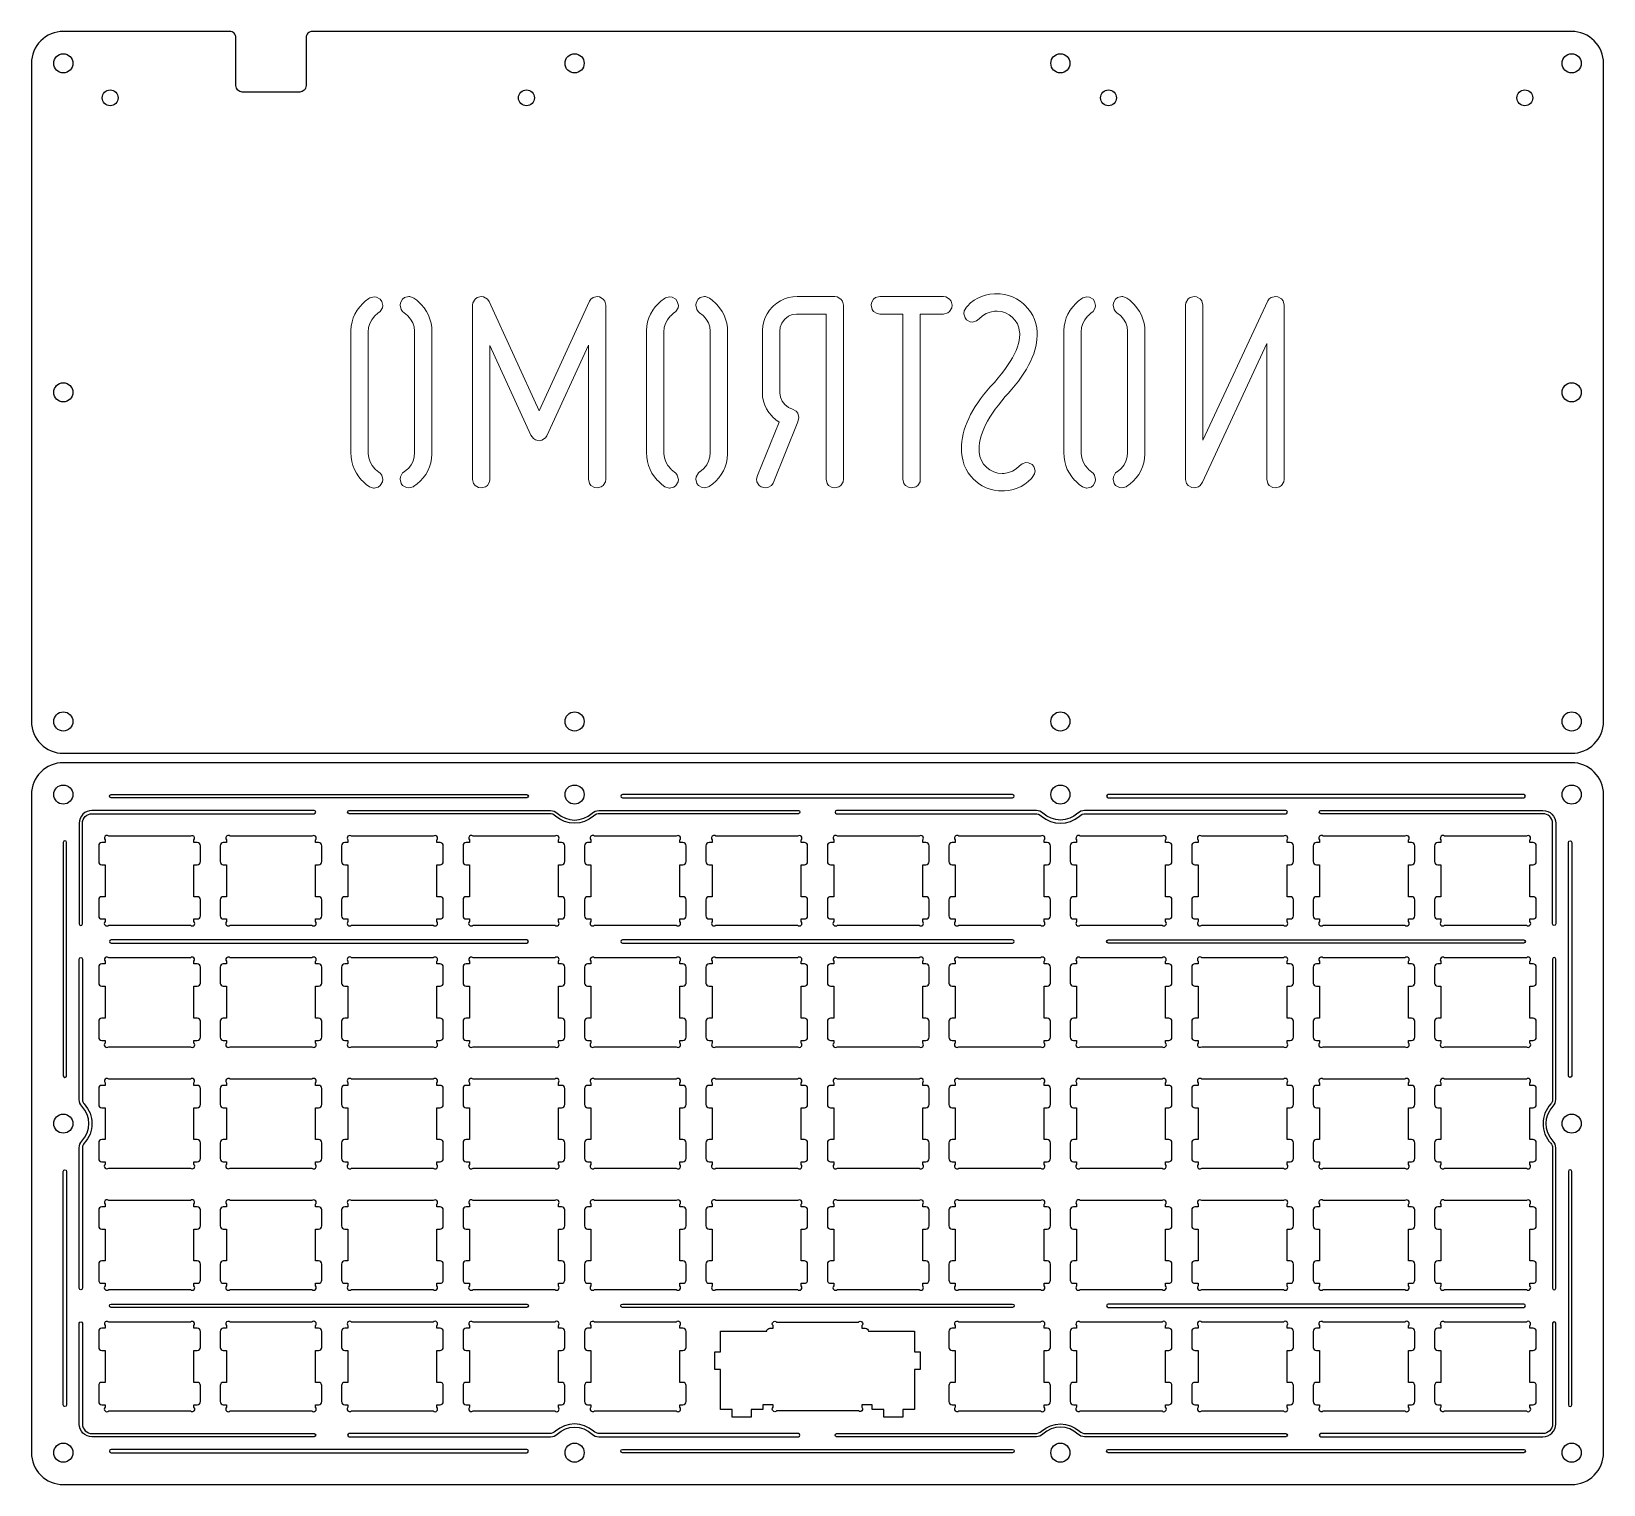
# Model space of a CAD drawing. Header units: inches. Extents: x 21 to 267, y 40 to 268.
import ezdxf

# ---------------------------------------------------------------- set-up
doc = ezdxf.new("R2010")
doc.units = ezdxf.units.IN
doc.header["$MEASUREMENT"] = 0
doc.layers.add('CORTEMETAL', color=1, linetype='Continuous')

msp = doc.modelspace()

# ---------------------------------------------------------------- linework, layer by layer
at = {"layer": 'CORTEMETAL'}
for points in [[(52.81, 259.23), (52.81, 266.73, 0.414214), (51.81, 267.73), (25.73, 267.73, 0.414214), (20.73, 262.73), (20.73, 159.48, 0.414214), (25.73, 154.48), (262.33, 154.48, 0.414214), (267.33, 159.48), (267.33, 262.73, 0.414214), (262.33, 267.73), (64.81, 267.73, 0.414214), (63.81, 266.73), (63.81, 259.23, -0.414214), (62.81, 258.23), (53.81, 258.23, -0.414214)], [(20.73, 148.01), (20.73, 44.76, 0.414214), (25.73, 39.76), (262.33, 39.76, 0.414214), (267.33, 44.76), (267.33, 148.01, 0.414214), (262.33, 153.01), (25.73, 153.01, 0.414214)], [(98.43, 147.51), (33.23, 147.51, -1), (33.23, 148.01), (98.43, 148.01, -1)], [(174.63, 148.01), (113.43, 148.01, 1), (113.43, 147.51), (174.63, 147.51, 1)], [(189.63, 147.51), (254.83, 147.51, 1), (254.83, 148.01), (189.63, 148.01, 1)], [(30.23, 145.51, 0.414214), (28.23, 143.51), (28.23, 127.71, 1), (28.73, 127.71), (28.73, 143.51, -0.414214), (30.23, 145.01), (65.08, 145.01, 1), (65.08, 145.51)], [(101.96, 145.01), (70.58, 145.01, -1), (70.58, 145.51), (102.16, 145.51, -0.191401), (103.19, 145.1, 0.39736), (108.68, 145.1, -0.191401), (109.71, 145.51), (141.03, 145.51, -1), (141.03, 145.01), (109.9, 145.01, 0.182676), (108.91, 144.64, -0.377964), (102.96, 144.64, 0.182676)], [(186.1, 145.01), (217.48, 145.01, 1), (217.48, 145.51), (185.91, 145.51, 0.191401), (184.88, 145.1, -0.39736), (179.39, 145.1, 0.191401), (178.36, 145.51), (147.03, 145.51, 1), (147.03, 145.01), (178.16, 145.01, -0.182676), (179.16, 144.64, 0.377964), (185.11, 144.64, -0.182676)], [(257.83, 145.51, -0.414214), (259.83, 143.51), (259.83, 127.71, -1), (259.33, 127.71), (259.33, 143.51, 0.414214), (257.83, 145.01), (222.98, 145.01, -1), (222.98, 145.51)], [(25.73, 140.51), (25.73, 103.89, 1), (26.23, 103.89), (26.23, 140.51, 1)], [(46.23, 128.08), (46.23, 128.49), (46.73, 128.49, 0.414214), (47.23, 128.99), (47.23, 131.49, 0.414214), (46.73, 131.99), (46.23, 131.99), (46.23, 136.99), (46.73, 136.99, 0.414214), (47.23, 137.49), (47.23, 139.99, 0.414214), (46.73, 140.49), (46.23, 140.49), (46.23, 140.9, 1), (45.67, 141.46), (32.85, 141.46, 1), (32.28, 140.9), (32.28, 140.49), (31.78, 140.49, 0.414214), (31.28, 139.99), (31.28, 137.49, 0.414214), (31.78, 136.99), (32.28, 136.99), (32.28, 131.99), (31.78, 131.99, 0.414214), (31.28, 131.49), (31.28, 128.99, 0.414214), (31.78, 128.49), (32.28, 128.49), (32.28, 128.08, 1), (32.85, 127.51), (45.67, 127.51, 1)], [(65.28, 128.08), (65.28, 128.49), (65.78, 128.49, 0.414214), (66.28, 128.99), (66.28, 131.49, 0.414214), (65.78, 131.99), (65.28, 131.99), (65.28, 136.99), (65.78, 136.99, 0.414214), (66.28, 137.49), (66.28, 139.99, 0.414214), (65.78, 140.49), (65.28, 140.49), (65.28, 140.9, 1), (64.72, 141.46), (51.9, 141.46, 1), (51.33, 140.9), (51.33, 140.49), (50.83, 140.49, 0.414214), (50.33, 139.99), (50.33, 137.49, 0.414214), (50.83, 136.99), (51.33, 136.99), (51.33, 131.99), (50.83, 131.99, 0.414214), (50.33, 131.49), (50.33, 128.99, 0.414214), (50.83, 128.49), (51.33, 128.49), (51.33, 128.08, 1), (51.9, 127.51), (64.72, 127.51, 1)], [(84.33, 128.08), (84.33, 128.49), (84.83, 128.49, 0.414214), (85.33, 128.99), (85.33, 131.49, 0.414214), (84.83, 131.99), (84.33, 131.99), (84.33, 136.99), (84.83, 136.99, 0.414214), (85.33, 137.49), (85.33, 139.99, 0.414214), (84.83, 140.49), (84.33, 140.49), (84.33, 140.9, 1), (83.77, 141.46), (70.95, 141.46, 1), (70.38, 140.9), (70.38, 140.49), (69.88, 140.49, 0.414214), (69.38, 139.99), (69.38, 137.49, 0.414214), (69.88, 136.99), (70.38, 136.99), (70.38, 131.99), (69.88, 131.99, 0.414214), (69.38, 131.49), (69.38, 128.99, 0.414214), (69.88, 128.49), (70.38, 128.49), (70.38, 128.08, 1), (70.95, 127.51), (83.77, 127.51, 1)], [(103.38, 128.08), (103.38, 128.49), (103.88, 128.49, 0.414214), (104.38, 128.99), (104.38, 131.49, 0.414214), (103.88, 131.99), (103.38, 131.99), (103.38, 136.99), (103.88, 136.99, 0.414214), (104.38, 137.49), (104.38, 139.99, 0.414214), (103.88, 140.49), (103.38, 140.49), (103.38, 140.9, 1), (102.82, 141.46), (90, 141.46, 1), (89.43, 140.9), (89.43, 140.49), (88.93, 140.49, 0.414214), (88.43, 139.99), (88.43, 137.49, 0.414214), (88.93, 136.99), (89.43, 136.99), (89.43, 131.99), (88.93, 131.99, 0.414214), (88.43, 131.49), (88.43, 128.99, 0.414214), (88.93, 128.49), (89.43, 128.49), (89.43, 128.08, 1), (90, 127.51), (102.82, 127.51, 1)], [(122.43, 128.08), (122.43, 128.49), (122.93, 128.49, 0.414214), (123.43, 128.99), (123.43, 131.49, 0.414214), (122.93, 131.99), (122.43, 131.99), (122.43, 136.99), (122.93, 136.99, 0.414214), (123.43, 137.49), (123.43, 139.99, 0.414214), (122.93, 140.49), (122.43, 140.49), (122.43, 140.9, 1), (121.87, 141.46), (109.05, 141.46, 1), (108.48, 140.9), (108.48, 140.49), (107.98, 140.49, 0.414214), (107.48, 139.99), (107.48, 137.49, 0.414214), (107.98, 136.99), (108.48, 136.99), (108.48, 131.99), (107.98, 131.99, 0.414214), (107.48, 131.49), (107.48, 128.99, 0.414214), (107.98, 128.49), (108.48, 128.49), (108.48, 128.08, 1), (109.05, 127.51), (121.87, 127.51, 1)], [(141.48, 128.08), (141.48, 128.49), (141.98, 128.49, 0.414214), (142.48, 128.99), (142.48, 131.49, 0.414214), (141.98, 131.99), (141.48, 131.99), (141.48, 136.99), (141.98, 136.99, 0.414214), (142.48, 137.49), (142.48, 139.99, 0.414214), (141.98, 140.49), (141.48, 140.49), (141.48, 140.9, 1), (140.92, 141.46), (128.1, 141.46, 1), (127.53, 140.9), (127.53, 140.49), (127.03, 140.49, 0.414214), (126.53, 139.99), (126.53, 137.49, 0.414214), (127.03, 136.99), (127.53, 136.99), (127.53, 131.99), (127.03, 131.99, 0.414214), (126.53, 131.49), (126.53, 128.99, 0.414214), (127.03, 128.49), (127.53, 128.49), (127.53, 128.08, 1), (128.1, 127.51), (140.92, 127.51, 1)], [(160.53, 128.08), (160.53, 128.49), (161.03, 128.49, 0.414214), (161.53, 128.99), (161.53, 131.49, 0.414214), (161.03, 131.99), (160.53, 131.99), (160.53, 136.99), (161.03, 136.99, 0.414214), (161.53, 137.49), (161.53, 139.99, 0.414214), (161.03, 140.49), (160.53, 140.49), (160.53, 140.9, 1), (159.97, 141.46), (147.15, 141.46, 1), (146.58, 140.9), (146.58, 140.49), (146.08, 140.49, 0.414214), (145.58, 139.99), (145.58, 137.49, 0.414214), (146.08, 136.99), (146.58, 136.99), (146.58, 131.99), (146.08, 131.99, 0.414214), (145.58, 131.49), (145.58, 128.99, 0.414214), (146.08, 128.49), (146.58, 128.49), (146.58, 128.08, 1), (147.15, 127.51), (159.97, 127.51, 1)], [(179.58, 128.08), (179.58, 128.49), (180.08, 128.49, 0.414214), (180.58, 128.99), (180.58, 131.49, 0.414214), (180.08, 131.99), (179.58, 131.99), (179.58, 136.99), (180.08, 136.99, 0.414214), (180.58, 137.49), (180.58, 139.99, 0.414214), (180.08, 140.49), (179.58, 140.49), (179.58, 140.9, 1), (179.02, 141.46), (166.2, 141.46, 1), (165.63, 140.9), (165.63, 140.49), (165.13, 140.49, 0.414214), (164.63, 139.99), (164.63, 137.49, 0.414214), (165.13, 136.99), (165.63, 136.99), (165.63, 131.99), (165.13, 131.99, 0.414214), (164.63, 131.49), (164.63, 128.99, 0.414214), (165.13, 128.49), (165.63, 128.49), (165.63, 128.08, 1), (166.2, 127.51), (179.02, 127.51, 1)], [(198.63, 128.08), (198.63, 128.49), (199.13, 128.49, 0.414214), (199.63, 128.99), (199.63, 131.49, 0.414214), (199.13, 131.99), (198.63, 131.99), (198.63, 136.99), (199.13, 136.99, 0.414214), (199.63, 137.49), (199.63, 139.99, 0.414214), (199.13, 140.49), (198.63, 140.49), (198.63, 140.9, 1), (198.07, 141.46), (185.25, 141.46, 1), (184.68, 140.9), (184.68, 140.49), (184.18, 140.49, 0.414214), (183.68, 139.99), (183.68, 137.49, 0.414214), (184.18, 136.99), (184.68, 136.99), (184.68, 131.99), (184.18, 131.99, 0.414214), (183.68, 131.49), (183.68, 128.99, 0.414214), (184.18, 128.49), (184.68, 128.49), (184.68, 128.08, 1), (185.25, 127.51), (198.07, 127.51, 1)], [(217.68, 128.08), (217.68, 128.49), (218.18, 128.49, 0.414214), (218.68, 128.99), (218.68, 131.49, 0.414214), (218.18, 131.99), (217.68, 131.99), (217.68, 136.99), (218.18, 136.99, 0.414214), (218.68, 137.49), (218.68, 139.99, 0.414214), (218.18, 140.49), (217.68, 140.49), (217.68, 140.9, 1), (217.12, 141.46), (204.3, 141.46, 1), (203.73, 140.9), (203.73, 140.49), (203.23, 140.49, 0.414214), (202.73, 139.99), (202.73, 137.49, 0.414214), (203.23, 136.99), (203.73, 136.99), (203.73, 131.99), (203.23, 131.99, 0.414214), (202.73, 131.49), (202.73, 128.99, 0.414214), (203.23, 128.49), (203.73, 128.49), (203.73, 128.08, 1), (204.3, 127.51), (217.12, 127.51, 1)], [(236.73, 128.08), (236.73, 128.49), (237.23, 128.49, 0.414214), (237.73, 128.99), (237.73, 131.49, 0.414214), (237.23, 131.99), (236.73, 131.99), (236.73, 136.99), (237.23, 136.99, 0.414214), (237.73, 137.49), (237.73, 139.99, 0.414214), (237.23, 140.49), (236.73, 140.49), (236.73, 140.9, 1), (236.17, 141.46), (223.35, 141.46, 1), (222.78, 140.9), (222.78, 140.49), (222.28, 140.49, 0.414214), (221.78, 139.99), (221.78, 137.49, 0.414214), (222.28, 136.99), (222.78, 136.99), (222.78, 131.99), (222.28, 131.99, 0.414214), (221.78, 131.49), (221.78, 128.99, 0.414214), (222.28, 128.49), (222.78, 128.49), (222.78, 128.08, 1), (223.35, 127.51), (236.17, 127.51, 1)], [(255.78, 128.08), (255.78, 128.49), (256.28, 128.49, 0.414214), (256.78, 128.99), (256.78, 131.49, 0.414214), (256.28, 131.99), (255.78, 131.99), (255.78, 136.99), (256.28, 136.99, 0.414214), (256.78, 137.49), (256.78, 139.99, 0.414214), (256.28, 140.49), (255.78, 140.49), (255.78, 140.9, 1), (255.22, 141.46), (242.4, 141.46, 1), (241.83, 140.9), (241.83, 140.49), (241.33, 140.49, 0.414214), (240.83, 139.99), (240.83, 137.49, 0.414214), (241.33, 136.99), (241.83, 136.99), (241.83, 131.99), (241.33, 131.99, 0.414214), (240.83, 131.49), (240.83, 128.99, 0.414214), (241.33, 128.49), (241.83, 128.49), (241.83, 128.08, 1), (242.4, 127.51), (255.22, 127.51, 1)], [(262.33, 140.51), (262.33, 103.89, -1), (261.83, 103.89), (261.83, 140.51, -1)], [(98.43, 125.21), (33.23, 125.21, 1), (33.23, 124.71), (98.43, 124.71, 1)], [(174.63, 125.21), (113.43, 125.21, 1), (113.43, 124.71), (174.63, 124.71, 1)], [(254.83, 124.71), (189.63, 124.71, -1), (189.63, 125.21), (254.83, 125.21, -1)], [(28.23, 122.21, -1), (28.73, 122.21), (28.73, 100.16, 0.191401), (29, 99.47, -0.39736), (29, 93.3, 0.191401), (28.73, 92.61), (28.73, 70.56, -1), (28.23, 70.56), (28.23, 92.61, -0.191401), (28.64, 93.64, 0.39736), (28.64, 99.13, -0.191401), (28.23, 100.16)], [(46.23, 109.03), (46.23, 109.44), (46.73, 109.44, 0.414214), (47.23, 109.94), (47.23, 112.44, 0.414214), (46.73, 112.94), (46.23, 112.94), (46.23, 117.94), (46.73, 117.94, 0.414214), (47.23, 118.44), (47.23, 120.94, 0.414214), (46.73, 121.44), (46.23, 121.44), (46.23, 121.85, 1), (45.67, 122.41), (32.85, 122.41, 1), (32.28, 121.85), (32.28, 121.44), (31.78, 121.44, 0.414214), (31.28, 120.94), (31.28, 118.44, 0.414214), (31.78, 117.94), (32.28, 117.94), (32.28, 112.94), (31.78, 112.94, 0.414214), (31.28, 112.44), (31.28, 109.94, 0.414214), (31.78, 109.44), (32.28, 109.44), (32.28, 109.03, 1), (32.85, 108.46), (45.67, 108.46, 1)], [(65.28, 109.03), (65.28, 109.44), (65.78, 109.44, 0.414214), (66.28, 109.94), (66.28, 112.44, 0.414214), (65.78, 112.94), (65.28, 112.94), (65.28, 117.94), (65.78, 117.94, 0.414214), (66.28, 118.44), (66.28, 120.94, 0.414214), (65.78, 121.44), (65.28, 121.44), (65.28, 121.85, 1), (64.72, 122.41), (51.9, 122.41, 1), (51.33, 121.85), (51.33, 121.44), (50.83, 121.44, 0.414214), (50.33, 120.94), (50.33, 118.44, 0.414214), (50.83, 117.94), (51.33, 117.94), (51.33, 112.94), (50.83, 112.94, 0.414214), (50.33, 112.44), (50.33, 109.94, 0.414214), (50.83, 109.44), (51.33, 109.44), (51.33, 109.03, 1), (51.9, 108.46), (64.72, 108.46, 1)], [(84.33, 109.03), (84.33, 109.44), (84.83, 109.44, 0.414214), (85.33, 109.94), (85.33, 112.44, 0.414214), (84.83, 112.94), (84.33, 112.94), (84.33, 117.94), (84.83, 117.94, 0.414214), (85.33, 118.44), (85.33, 120.94, 0.414214), (84.83, 121.44), (84.33, 121.44), (84.33, 121.85, 1), (83.77, 122.41), (70.95, 122.41, 1), (70.38, 121.85), (70.38, 121.44), (69.88, 121.44, 0.414214), (69.38, 120.94), (69.38, 118.44, 0.414214), (69.88, 117.94), (70.38, 117.94), (70.38, 112.94), (69.88, 112.94, 0.414214), (69.38, 112.44), (69.38, 109.94, 0.414214), (69.88, 109.44), (70.38, 109.44), (70.38, 109.03, 1), (70.95, 108.46), (83.77, 108.46, 1)], [(103.38, 109.03), (103.38, 109.44), (103.88, 109.44, 0.414214), (104.38, 109.94), (104.38, 112.44, 0.414214), (103.88, 112.94), (103.38, 112.94), (103.38, 117.94), (103.88, 117.94, 0.414214), (104.38, 118.44), (104.38, 120.94, 0.414214), (103.88, 121.44), (103.38, 121.44), (103.38, 121.85, 1), (102.82, 122.41), (90, 122.41, 1), (89.43, 121.85), (89.43, 121.44), (88.93, 121.44, 0.414214), (88.43, 120.94), (88.43, 118.44, 0.414214), (88.93, 117.94), (89.43, 117.94), (89.43, 112.94), (88.93, 112.94, 0.414214), (88.43, 112.44), (88.43, 109.94, 0.414214), (88.93, 109.44), (89.43, 109.44), (89.43, 109.03, 1), (90, 108.46), (102.82, 108.46, 1)], [(122.43, 109.03), (122.43, 109.44), (122.93, 109.44, 0.414214), (123.43, 109.94), (123.43, 112.44, 0.414214), (122.93, 112.94), (122.43, 112.94), (122.43, 117.94), (122.93, 117.94, 0.414214), (123.43, 118.44), (123.43, 120.94, 0.414214), (122.93, 121.44), (122.43, 121.44), (122.43, 121.85, 1), (121.87, 122.41), (109.05, 122.41, 1), (108.48, 121.85), (108.48, 121.44), (107.98, 121.44, 0.414214), (107.48, 120.94), (107.48, 118.44, 0.414214), (107.98, 117.94), (108.48, 117.94), (108.48, 112.94), (107.98, 112.94, 0.414214), (107.48, 112.44), (107.48, 109.94, 0.414214), (107.98, 109.44), (108.48, 109.44), (108.48, 109.03, 1), (109.05, 108.46), (121.87, 108.46, 1)], [(141.48, 109.03), (141.48, 109.44), (141.98, 109.44, 0.414214), (142.48, 109.94), (142.48, 112.44, 0.414214), (141.98, 112.94), (141.48, 112.94), (141.48, 117.94), (141.98, 117.94, 0.414214), (142.48, 118.44), (142.48, 120.94, 0.414214), (141.98, 121.44), (141.48, 121.44), (141.48, 121.85, 1), (140.92, 122.41), (128.1, 122.41, 1), (127.53, 121.85), (127.53, 121.44), (127.03, 121.44, 0.414214), (126.53, 120.94), (126.53, 118.44, 0.414214), (127.03, 117.94), (127.53, 117.94), (127.53, 112.94), (127.03, 112.94, 0.414214), (126.53, 112.44), (126.53, 109.94, 0.414214), (127.03, 109.44), (127.53, 109.44), (127.53, 109.03, 1), (128.1, 108.46), (140.92, 108.46, 1)], [(160.53, 109.03), (160.53, 109.44), (161.03, 109.44, 0.414214), (161.53, 109.94), (161.53, 112.44, 0.414214), (161.03, 112.94), (160.53, 112.94), (160.53, 117.94), (161.03, 117.94, 0.414214), (161.53, 118.44), (161.53, 120.94, 0.414214), (161.03, 121.44), (160.53, 121.44), (160.53, 121.85, 1), (159.97, 122.41), (147.15, 122.41, 1), (146.58, 121.85), (146.58, 121.44), (146.08, 121.44, 0.414214), (145.58, 120.94), (145.58, 118.44, 0.414214), (146.08, 117.94), (146.58, 117.94), (146.58, 112.94), (146.08, 112.94, 0.414214), (145.58, 112.44), (145.58, 109.94, 0.414214), (146.08, 109.44), (146.58, 109.44), (146.58, 109.03, 1), (147.15, 108.46), (159.97, 108.46, 1)], [(179.58, 109.03), (179.58, 109.44), (180.08, 109.44, 0.414214), (180.58, 109.94), (180.58, 112.44, 0.414214), (180.08, 112.94), (179.58, 112.94), (179.58, 117.94), (180.08, 117.94, 0.414214), (180.58, 118.44), (180.58, 120.94, 0.414214), (180.08, 121.44), (179.58, 121.44), (179.58, 121.85, 1), (179.02, 122.41), (166.2, 122.41, 1), (165.63, 121.85), (165.63, 121.44), (165.13, 121.44, 0.414214), (164.63, 120.94), (164.63, 118.44, 0.414214), (165.13, 117.94), (165.63, 117.94), (165.63, 112.94), (165.13, 112.94, 0.414214), (164.63, 112.44), (164.63, 109.94, 0.414214), (165.13, 109.44), (165.63, 109.44), (165.63, 109.03, 1), (166.2, 108.46), (179.02, 108.46, 1)], [(198.63, 109.03), (198.63, 109.44), (199.13, 109.44, 0.414214), (199.63, 109.94), (199.63, 112.44, 0.414214), (199.13, 112.94), (198.63, 112.94), (198.63, 117.94), (199.13, 117.94, 0.414214), (199.63, 118.44), (199.63, 120.94, 0.414214), (199.13, 121.44), (198.63, 121.44), (198.63, 121.85, 1), (198.07, 122.41), (185.25, 122.41, 1), (184.68, 121.85), (184.68, 121.44), (184.18, 121.44, 0.414214), (183.68, 120.94), (183.68, 118.44, 0.414214), (184.18, 117.94), (184.68, 117.94), (184.68, 112.94), (184.18, 112.94, 0.414214), (183.68, 112.44), (183.68, 109.94, 0.414214), (184.18, 109.44), (184.68, 109.44), (184.68, 109.03, 1), (185.25, 108.46), (198.07, 108.46, 1)], [(217.68, 109.03), (217.68, 109.44), (218.18, 109.44, 0.414214), (218.68, 109.94), (218.68, 112.44, 0.414214), (218.18, 112.94), (217.68, 112.94), (217.68, 117.94), (218.18, 117.94, 0.414214), (218.68, 118.44), (218.68, 120.94, 0.414214), (218.18, 121.44), (217.68, 121.44), (217.68, 121.85, 1), (217.12, 122.41), (204.3, 122.41, 1), (203.73, 121.85), (203.73, 121.44), (203.23, 121.44, 0.414214), (202.73, 120.94), (202.73, 118.44, 0.414214), (203.23, 117.94), (203.73, 117.94), (203.73, 112.94), (203.23, 112.94, 0.414214), (202.73, 112.44), (202.73, 109.94, 0.414214), (203.23, 109.44), (203.73, 109.44), (203.73, 109.03, 1), (204.3, 108.46), (217.12, 108.46, 1)], [(236.73, 109.03), (236.73, 109.44), (237.23, 109.44, 0.414214), (237.73, 109.94), (237.73, 112.44, 0.414214), (237.23, 112.94), (236.73, 112.94), (236.73, 117.94), (237.23, 117.94, 0.414214), (237.73, 118.44), (237.73, 120.94, 0.414214), (237.23, 121.44), (236.73, 121.44), (236.73, 121.85, 1), (236.17, 122.41), (223.35, 122.41, 1), (222.78, 121.85), (222.78, 121.44), (222.28, 121.44, 0.414214), (221.78, 120.94), (221.78, 118.44, 0.414214), (222.28, 117.94), (222.78, 117.94), (222.78, 112.94), (222.28, 112.94, 0.414214), (221.78, 112.44), (221.78, 109.94, 0.414214), (222.28, 109.44), (222.78, 109.44), (222.78, 109.03, 1), (223.35, 108.46), (236.17, 108.46, 1)], [(255.78, 109.03), (255.78, 109.44), (256.28, 109.44, 0.414214), (256.78, 109.94), (256.78, 112.44, 0.414214), (256.28, 112.94), (255.78, 112.94), (255.78, 117.94), (256.28, 117.94, 0.414214), (256.78, 118.44), (256.78, 120.94, 0.414214), (256.28, 121.44), (255.78, 121.44), (255.78, 121.85, 1), (255.22, 122.41), (242.4, 122.41, 1), (241.83, 121.85), (241.83, 121.44), (241.33, 121.44, 0.414214), (240.83, 120.94), (240.83, 118.44, 0.414214), (241.33, 117.94), (241.83, 117.94), (241.83, 112.94), (241.33, 112.94, 0.414214), (240.83, 112.44), (240.83, 109.94, 0.414214), (241.33, 109.44), (241.83, 109.44), (241.83, 109.03, 1), (242.4, 108.46), (255.22, 108.46, 1)], [(259.83, 122.21, 1), (259.33, 122.21), (259.33, 100.16, -0.191401), (259.06, 99.47, 0.39736), (259.06, 93.3, -0.191401), (259.33, 92.61), (259.33, 70.56, 1), (259.83, 70.56), (259.83, 92.61, 0.191401), (259.42, 93.64, -0.39736), (259.42, 99.13, 0.191401), (259.83, 100.16)], [(46.23, 89.98), (46.23, 90.39), (46.73, 90.39, 0.414214), (47.23, 90.89), (47.23, 93.39, 0.414214), (46.73, 93.89), (46.23, 93.89), (46.23, 98.89), (46.73, 98.89, 0.414214), (47.23, 99.39), (47.23, 101.89, 0.414214), (46.73, 102.39), (46.23, 102.39), (46.23, 102.8, 1), (45.67, 103.36), (32.85, 103.36, 1), (32.28, 102.8), (32.28, 102.39), (31.78, 102.39, 0.414214), (31.28, 101.89), (31.28, 99.39, 0.414214), (31.78, 98.89), (32.28, 98.89), (32.28, 93.89), (31.78, 93.89, 0.414214), (31.28, 93.39), (31.28, 90.89, 0.414214), (31.78, 90.39), (32.28, 90.39), (32.28, 89.98, 1), (32.85, 89.41), (45.67, 89.41, 1)], [(65.28, 89.98), (65.28, 90.39), (65.78, 90.39, 0.414214), (66.28, 90.89), (66.28, 93.39, 0.414214), (65.78, 93.89), (65.28, 93.89), (65.28, 98.89), (65.78, 98.89, 0.414214), (66.28, 99.39), (66.28, 101.89, 0.414214), (65.78, 102.39), (65.28, 102.39), (65.28, 102.8, 1), (64.72, 103.36), (51.9, 103.36, 1), (51.33, 102.8), (51.33, 102.39), (50.83, 102.39, 0.414214), (50.33, 101.89), (50.33, 99.39, 0.414214), (50.83, 98.89), (51.33, 98.89), (51.33, 93.89), (50.83, 93.89, 0.414214), (50.33, 93.39), (50.33, 90.89, 0.414214), (50.83, 90.39), (51.33, 90.39), (51.33, 89.98, 1), (51.9, 89.41), (64.72, 89.41, 1)], [(84.33, 89.98), (84.33, 90.39), (84.83, 90.39, 0.414214), (85.33, 90.89), (85.33, 93.39, 0.414214), (84.83, 93.89), (84.33, 93.89), (84.33, 98.89), (84.83, 98.89, 0.414214), (85.33, 99.39), (85.33, 101.89, 0.414214), (84.83, 102.39), (84.33, 102.39), (84.33, 102.8, 1), (83.77, 103.36), (70.95, 103.36, 1), (70.38, 102.8), (70.38, 102.39), (69.88, 102.39, 0.414214), (69.38, 101.89), (69.38, 99.39, 0.414214), (69.88, 98.89), (70.38, 98.89), (70.38, 93.89), (69.88, 93.89, 0.414214), (69.38, 93.39), (69.38, 90.89, 0.414214), (69.88, 90.39), (70.38, 90.39), (70.38, 89.98, 1), (70.95, 89.41), (83.77, 89.41, 1)], [(103.38, 89.98), (103.38, 90.39), (103.88, 90.39, 0.414214), (104.38, 90.89), (104.38, 93.39, 0.414214), (103.88, 93.89), (103.38, 93.89), (103.38, 98.89), (103.88, 98.89, 0.414214), (104.38, 99.39), (104.38, 101.89, 0.414214), (103.88, 102.39), (103.38, 102.39), (103.38, 102.8, 1), (102.82, 103.36), (90, 103.36, 1), (89.43, 102.8), (89.43, 102.39), (88.93, 102.39, 0.414214), (88.43, 101.89), (88.43, 99.39, 0.414214), (88.93, 98.89), (89.43, 98.89), (89.43, 93.89), (88.93, 93.89, 0.414214), (88.43, 93.39), (88.43, 90.89, 0.414214), (88.93, 90.39), (89.43, 90.39), (89.43, 89.98, 1), (90, 89.41), (102.82, 89.41, 1)], [(122.43, 89.98), (122.43, 90.39), (122.93, 90.39, 0.414214), (123.43, 90.89), (123.43, 93.39, 0.414214), (122.93, 93.89), (122.43, 93.89), (122.43, 98.89), (122.93, 98.89, 0.414214), (123.43, 99.39), (123.43, 101.89, 0.414214), (122.93, 102.39), (122.43, 102.39), (122.43, 102.8, 1), (121.87, 103.36), (109.05, 103.36, 1), (108.48, 102.8), (108.48, 102.39), (107.98, 102.39, 0.414214), (107.48, 101.89), (107.48, 99.39, 0.414214), (107.98, 98.89), (108.48, 98.89), (108.48, 93.89), (107.98, 93.89, 0.414214), (107.48, 93.39), (107.48, 90.89, 0.414214), (107.98, 90.39), (108.48, 90.39), (108.48, 89.98, 1), (109.05, 89.41), (121.87, 89.41, 1)], [(141.48, 89.98), (141.48, 90.39), (141.98, 90.39, 0.414214), (142.48, 90.89), (142.48, 93.39, 0.414214), (141.98, 93.89), (141.48, 93.89), (141.48, 98.89), (141.98, 98.89, 0.414214), (142.48, 99.39), (142.48, 101.89, 0.414214), (141.98, 102.39), (141.48, 102.39), (141.48, 102.8, 1), (140.92, 103.36), (128.1, 103.36, 1), (127.53, 102.8), (127.53, 102.39), (127.03, 102.39, 0.414214), (126.53, 101.89), (126.53, 99.39, 0.414214), (127.03, 98.89), (127.53, 98.89), (127.53, 93.89), (127.03, 93.89, 0.414214), (126.53, 93.39), (126.53, 90.89, 0.414214), (127.03, 90.39), (127.53, 90.39), (127.53, 89.98, 1), (128.1, 89.41), (140.92, 89.41, 1)], [(160.53, 89.98), (160.53, 90.39), (161.03, 90.39, 0.414214), (161.53, 90.89), (161.53, 93.39, 0.414214), (161.03, 93.89), (160.53, 93.89), (160.53, 98.89), (161.03, 98.89, 0.414214), (161.53, 99.39), (161.53, 101.89, 0.414214), (161.03, 102.39), (160.53, 102.39), (160.53, 102.8, 1), (159.97, 103.36), (147.15, 103.36, 1), (146.58, 102.8), (146.58, 102.39), (146.08, 102.39, 0.414214), (145.58, 101.89), (145.58, 99.39, 0.414214), (146.08, 98.89), (146.58, 98.89), (146.58, 93.89), (146.08, 93.89, 0.414214), (145.58, 93.39), (145.58, 90.89, 0.414214), (146.08, 90.39), (146.58, 90.39), (146.58, 89.98, 1), (147.15, 89.41), (159.97, 89.41, 1)], [(179.58, 89.98), (179.58, 90.39), (180.08, 90.39, 0.414214), (180.58, 90.89), (180.58, 93.39, 0.414214), (180.08, 93.89), (179.58, 93.89), (179.58, 98.89), (180.08, 98.89, 0.414214), (180.58, 99.39), (180.58, 101.89, 0.414214), (180.08, 102.39), (179.58, 102.39), (179.58, 102.8, 1), (179.02, 103.36), (166.2, 103.36, 1), (165.63, 102.8), (165.63, 102.39), (165.13, 102.39, 0.414214), (164.63, 101.89), (164.63, 99.39, 0.414214), (165.13, 98.89), (165.63, 98.89), (165.63, 93.89), (165.13, 93.89, 0.414214), (164.63, 93.39), (164.63, 90.89, 0.414214), (165.13, 90.39), (165.63, 90.39), (165.63, 89.98, 1), (166.2, 89.41), (179.02, 89.41, 1)], [(198.63, 89.98), (198.63, 90.39), (199.13, 90.39, 0.414214), (199.63, 90.89), (199.63, 93.39, 0.414214), (199.13, 93.89), (198.63, 93.89), (198.63, 98.89), (199.13, 98.89, 0.414214), (199.63, 99.39), (199.63, 101.89, 0.414214), (199.13, 102.39), (198.63, 102.39), (198.63, 102.8, 1), (198.07, 103.36), (185.25, 103.36, 1), (184.68, 102.8), (184.68, 102.39), (184.18, 102.39, 0.414214), (183.68, 101.89), (183.68, 99.39, 0.414214), (184.18, 98.89), (184.68, 98.89), (184.68, 93.89), (184.18, 93.89, 0.414214), (183.68, 93.39), (183.68, 90.89, 0.414214), (184.18, 90.39), (184.68, 90.39), (184.68, 89.98, 1), (185.25, 89.41), (198.07, 89.41, 1)], [(217.68, 89.98), (217.68, 90.39), (218.18, 90.39, 0.414214), (218.68, 90.89), (218.68, 93.39, 0.414214), (218.18, 93.89), (217.68, 93.89), (217.68, 98.89), (218.18, 98.89, 0.414214), (218.68, 99.39), (218.68, 101.89, 0.414214), (218.18, 102.39), (217.68, 102.39), (217.68, 102.8, 1), (217.12, 103.36), (204.3, 103.36, 1), (203.73, 102.8), (203.73, 102.39), (203.23, 102.39, 0.414214), (202.73, 101.89), (202.73, 99.39, 0.414214), (203.23, 98.89), (203.73, 98.89), (203.73, 93.89), (203.23, 93.89, 0.414214), (202.73, 93.39), (202.73, 90.89, 0.414214), (203.23, 90.39), (203.73, 90.39), (203.73, 89.98, 1), (204.3, 89.41), (217.12, 89.41, 1)], [(236.73, 89.98), (236.73, 90.39), (237.23, 90.39, 0.414214), (237.73, 90.89), (237.73, 93.39, 0.414214), (237.23, 93.89), (236.73, 93.89), (236.73, 98.89), (237.23, 98.89, 0.414214), (237.73, 99.39), (237.73, 101.89, 0.414214), (237.23, 102.39), (236.73, 102.39), (236.73, 102.8, 1), (236.17, 103.36), (223.35, 103.36, 1), (222.78, 102.8), (222.78, 102.39), (222.28, 102.39, 0.414214), (221.78, 101.89), (221.78, 99.39, 0.414214), (222.28, 98.89), (222.78, 98.89), (222.78, 93.89), (222.28, 93.89, 0.414214), (221.78, 93.39), (221.78, 90.89, 0.414214), (222.28, 90.39), (222.78, 90.39), (222.78, 89.98, 1), (223.35, 89.41), (236.17, 89.41, 1)], [(255.78, 89.98), (255.78, 90.39), (256.28, 90.39, 0.414214), (256.78, 90.89), (256.78, 93.39, 0.414214), (256.28, 93.89), (255.78, 93.89), (255.78, 98.89), (256.28, 98.89, 0.414214), (256.78, 99.39), (256.78, 101.89, 0.414214), (256.28, 102.39), (255.78, 102.39), (255.78, 102.8, 1), (255.22, 103.36), (242.4, 103.36, 1), (241.83, 102.8), (241.83, 102.39), (241.33, 102.39, 0.414214), (240.83, 101.89), (240.83, 99.39, 0.414214), (241.33, 98.89), (241.83, 98.89), (241.83, 93.89), (241.33, 93.89, 0.414214), (240.83, 93.39), (240.83, 90.89, 0.414214), (241.33, 90.39), (241.83, 90.39), (241.83, 89.98, 1), (242.4, 89.41), (255.22, 89.41, 1)], [(25.73, 52.26), (25.73, 88.89, -1), (26.23, 88.89), (26.23, 52.26, -1)], [(262.33, 52.26), (262.33, 88.89, 1), (261.83, 88.89), (261.83, 52.26, 1)], [(46.23, 70.93), (46.23, 71.34), (46.73, 71.34, 0.414214), (47.23, 71.84), (47.23, 74.34, 0.414214), (46.73, 74.84), (46.23, 74.84), (46.23, 79.84), (46.73, 79.84, 0.414214), (47.23, 80.34), (47.23, 82.84, 0.414214), (46.73, 83.34), (46.23, 83.34), (46.23, 83.75, 1), (45.67, 84.31), (32.85, 84.31, 1), (32.28, 83.75), (32.28, 83.34), (31.78, 83.34, 0.414214), (31.28, 82.84), (31.28, 80.34, 0.414214), (31.78, 79.84), (32.28, 79.84), (32.28, 74.84), (31.78, 74.84, 0.414214), (31.28, 74.34), (31.28, 71.84, 0.414214), (31.78, 71.34), (32.28, 71.34), (32.28, 70.93, 1), (32.85, 70.36), (45.67, 70.36, 1)], [(65.28, 70.93), (65.28, 71.34), (65.78, 71.34, 0.414214), (66.28, 71.84), (66.28, 74.34, 0.414214), (65.78, 74.84), (65.28, 74.84), (65.28, 79.84), (65.78, 79.84, 0.414214), (66.28, 80.34), (66.28, 82.84, 0.414214), (65.78, 83.34), (65.28, 83.34), (65.28, 83.75, 1), (64.72, 84.31), (51.9, 84.31, 1), (51.33, 83.75), (51.33, 83.34), (50.83, 83.34, 0.414214), (50.33, 82.84), (50.33, 80.34, 0.414214), (50.83, 79.84), (51.33, 79.84), (51.33, 74.84), (50.83, 74.84, 0.414214), (50.33, 74.34), (50.33, 71.84, 0.414214), (50.83, 71.34), (51.33, 71.34), (51.33, 70.93, 1), (51.9, 70.36), (64.72, 70.36, 1)], [(84.33, 70.93), (84.33, 71.34), (84.83, 71.34, 0.414214), (85.33, 71.84), (85.33, 74.34, 0.414214), (84.83, 74.84), (84.33, 74.84), (84.33, 79.84), (84.83, 79.84, 0.414214), (85.33, 80.34), (85.33, 82.84, 0.414214), (84.83, 83.34), (84.33, 83.34), (84.33, 83.75, 1), (83.77, 84.31), (70.95, 84.31, 1), (70.38, 83.75), (70.38, 83.34), (69.88, 83.34, 0.414214), (69.38, 82.84), (69.38, 80.34, 0.414214), (69.88, 79.84), (70.38, 79.84), (70.38, 74.84), (69.88, 74.84, 0.414214), (69.38, 74.34), (69.38, 71.84, 0.414214), (69.88, 71.34), (70.38, 71.34), (70.38, 70.93, 1), (70.95, 70.36), (83.77, 70.36, 1)], [(103.38, 70.93), (103.38, 71.34), (103.88, 71.34, 0.414214), (104.38, 71.84), (104.38, 74.34, 0.414214), (103.88, 74.84), (103.38, 74.84), (103.38, 79.84), (103.88, 79.84, 0.414214), (104.38, 80.34), (104.38, 82.84, 0.414214), (103.88, 83.34), (103.38, 83.34), (103.38, 83.75, 1), (102.82, 84.31), (90, 84.31, 1), (89.43, 83.75), (89.43, 83.34), (88.93, 83.34, 0.414214), (88.43, 82.84), (88.43, 80.34, 0.414214), (88.93, 79.84), (89.43, 79.84), (89.43, 74.84), (88.93, 74.84, 0.414214), (88.43, 74.34), (88.43, 71.84, 0.414214), (88.93, 71.34), (89.43, 71.34), (89.43, 70.93, 1), (90, 70.36), (102.82, 70.36, 1)], [(122.43, 70.93), (122.43, 71.34), (122.93, 71.34, 0.414214), (123.43, 71.84), (123.43, 74.34, 0.414214), (122.93, 74.84), (122.43, 74.84), (122.43, 79.84), (122.93, 79.84, 0.414214), (123.43, 80.34), (123.43, 82.84, 0.414214), (122.93, 83.34), (122.43, 83.34), (122.43, 83.75, 1), (121.87, 84.31), (109.05, 84.31, 1), (108.48, 83.75), (108.48, 83.34), (107.98, 83.34, 0.414214), (107.48, 82.84), (107.48, 80.34, 0.414214), (107.98, 79.84), (108.48, 79.84), (108.48, 74.84), (107.98, 74.84, 0.414214), (107.48, 74.34), (107.48, 71.84, 0.414214), (107.98, 71.34), (108.48, 71.34), (108.48, 70.93, 1), (109.05, 70.36), (121.87, 70.36, 1)], [(141.48, 70.93), (141.48, 71.34), (141.98, 71.34, 0.414214), (142.48, 71.84), (142.48, 74.34, 0.414214), (141.98, 74.84), (141.48, 74.84), (141.48, 79.84), (141.98, 79.84, 0.414214), (142.48, 80.34), (142.48, 82.84, 0.414214), (141.98, 83.34), (141.48, 83.34), (141.48, 83.75, 1), (140.92, 84.31), (128.1, 84.31, 1), (127.53, 83.75), (127.53, 83.34), (127.03, 83.34, 0.414214), (126.53, 82.84), (126.53, 80.34, 0.414214), (127.03, 79.84), (127.53, 79.84), (127.53, 74.84), (127.03, 74.84, 0.414214), (126.53, 74.34), (126.53, 71.84, 0.414214), (127.03, 71.34), (127.53, 71.34), (127.53, 70.93, 1), (128.1, 70.36), (140.92, 70.36, 1)], [(160.53, 70.93), (160.53, 71.34), (161.03, 71.34, 0.414214), (161.53, 71.84), (161.53, 74.34, 0.414214), (161.03, 74.84), (160.53, 74.84), (160.53, 79.84), (161.03, 79.84, 0.414214), (161.53, 80.34), (161.53, 82.84, 0.414214), (161.03, 83.34), (160.53, 83.34), (160.53, 83.75, 1), (159.97, 84.31), (147.15, 84.31, 1), (146.58, 83.75), (146.58, 83.34), (146.08, 83.34, 0.414214), (145.58, 82.84), (145.58, 80.34, 0.414214), (146.08, 79.84), (146.58, 79.84), (146.58, 74.84), (146.08, 74.84, 0.414214), (145.58, 74.34), (145.58, 71.84, 0.414214), (146.08, 71.34), (146.58, 71.34), (146.58, 70.93, 1), (147.15, 70.36), (159.97, 70.36, 1)], [(179.58, 70.93), (179.58, 71.34), (180.08, 71.34, 0.414214), (180.58, 71.84), (180.58, 74.34, 0.414214), (180.08, 74.84), (179.58, 74.84), (179.58, 79.84), (180.08, 79.84, 0.414214), (180.58, 80.34), (180.58, 82.84, 0.414214), (180.08, 83.34), (179.58, 83.34), (179.58, 83.75, 1), (179.02, 84.31), (166.2, 84.31, 1), (165.63, 83.75), (165.63, 83.34), (165.13, 83.34, 0.414214), (164.63, 82.84), (164.63, 80.34, 0.414214), (165.13, 79.84), (165.63, 79.84), (165.63, 74.84), (165.13, 74.84, 0.414214), (164.63, 74.34), (164.63, 71.84, 0.414214), (165.13, 71.34), (165.63, 71.34), (165.63, 70.93, 1), (166.2, 70.36), (179.02, 70.36, 1)], [(198.63, 70.93), (198.63, 71.34), (199.13, 71.34, 0.414214), (199.63, 71.84), (199.63, 74.34, 0.414214), (199.13, 74.84), (198.63, 74.84), (198.63, 79.84), (199.13, 79.84, 0.414214), (199.63, 80.34), (199.63, 82.84, 0.414214), (199.13, 83.34), (198.63, 83.34), (198.63, 83.75, 1), (198.07, 84.31), (185.25, 84.31, 1), (184.68, 83.75), (184.68, 83.34), (184.18, 83.34, 0.414214), (183.68, 82.84), (183.68, 80.34, 0.414214), (184.18, 79.84), (184.68, 79.84), (184.68, 74.84), (184.18, 74.84, 0.414214), (183.68, 74.34), (183.68, 71.84, 0.414214), (184.18, 71.34), (184.68, 71.34), (184.68, 70.93, 1), (185.25, 70.36), (198.07, 70.36, 1)], [(217.68, 70.93), (217.68, 71.34), (218.18, 71.34, 0.414214), (218.68, 71.84), (218.68, 74.34, 0.414214), (218.18, 74.84), (217.68, 74.84), (217.68, 79.84), (218.18, 79.84, 0.414214), (218.68, 80.34), (218.68, 82.84, 0.414214), (218.18, 83.34), (217.68, 83.34), (217.68, 83.75, 1), (217.12, 84.31), (204.3, 84.31, 1), (203.73, 83.75), (203.73, 83.34), (203.23, 83.34, 0.414214), (202.73, 82.84), (202.73, 80.34, 0.414214), (203.23, 79.84), (203.73, 79.84), (203.73, 74.84), (203.23, 74.84, 0.414214), (202.73, 74.34), (202.73, 71.84, 0.414214), (203.23, 71.34), (203.73, 71.34), (203.73, 70.93, 1), (204.3, 70.36), (217.12, 70.36, 1)], [(236.73, 70.93), (236.73, 71.34), (237.23, 71.34, 0.414214), (237.73, 71.84), (237.73, 74.34, 0.414214), (237.23, 74.84), (236.73, 74.84), (236.73, 79.84), (237.23, 79.84, 0.414214), (237.73, 80.34), (237.73, 82.84, 0.414214), (237.23, 83.34), (236.73, 83.34), (236.73, 83.75, 1), (236.17, 84.31), (223.35, 84.31, 1), (222.78, 83.75), (222.78, 83.34), (222.28, 83.34, 0.414214), (221.78, 82.84), (221.78, 80.34, 0.414214), (222.28, 79.84), (222.78, 79.84), (222.78, 74.84), (222.28, 74.84, 0.414214), (221.78, 74.34), (221.78, 71.84, 0.414214), (222.28, 71.34), (222.78, 71.34), (222.78, 70.93, 1), (223.35, 70.36), (236.17, 70.36, 1)], [(255.78, 70.93), (255.78, 71.34), (256.28, 71.34, 0.414214), (256.78, 71.84), (256.78, 74.34, 0.414214), (256.28, 74.84), (255.78, 74.84), (255.78, 79.84), (256.28, 79.84, 0.414214), (256.78, 80.34), (256.78, 82.84, 0.414214), (256.28, 83.34), (255.78, 83.34), (255.78, 83.75, 1), (255.22, 84.31), (242.4, 84.31, 1), (241.83, 83.75), (241.83, 83.34), (241.33, 83.34, 0.414214), (240.83, 82.84), (240.83, 80.34, 0.414214), (241.33, 79.84), (241.83, 79.84), (241.83, 74.84), (241.33, 74.84, 0.414214), (240.83, 74.34), (240.83, 71.84, 0.414214), (241.33, 71.34), (241.83, 71.34), (241.83, 70.93, 1), (242.4, 70.36), (255.22, 70.36, 1)], [(98.43, 67.56), (33.23, 67.56, -1), (33.23, 68.06), (98.43, 68.06, -1)], [(174.63, 67.56), (113.43, 67.56, -1), (113.43, 68.06), (174.63, 68.06, -1)], [(254.83, 68.06), (189.63, 68.06, 1), (189.63, 67.56), (254.83, 67.56, 1)], [(30.23, 47.26, -0.414214), (28.23, 49.26), (28.23, 65.06, -1), (28.73, 65.06), (28.73, 49.26, 0.414214), (30.23, 47.76), (65.08, 47.76, -1), (65.08, 47.26)], [(46.23, 51.88), (46.23, 52.29), (46.73, 52.29, 0.414214), (47.23, 52.79), (47.23, 55.29, 0.414214), (46.73, 55.79), (46.23, 55.79), (46.23, 60.79), (46.73, 60.79, 0.414214), (47.23, 61.29), (47.23, 63.79, 0.414214), (46.73, 64.29), (46.23, 64.29), (46.23, 64.7, 1), (45.67, 65.26), (32.85, 65.26, 1), (32.28, 64.7), (32.28, 64.29), (31.78, 64.29, 0.414214), (31.28, 63.79), (31.28, 61.29, 0.414214), (31.78, 60.79), (32.28, 60.79), (32.28, 55.79), (31.78, 55.79, 0.414214), (31.28, 55.29), (31.28, 52.79, 0.414214), (31.78, 52.29), (32.28, 52.29), (32.28, 51.88, 1), (32.85, 51.31), (45.67, 51.31, 1)], [(65.28, 51.88), (65.28, 52.29), (65.78, 52.29, 0.414214), (66.28, 52.79), (66.28, 55.29, 0.414214), (65.78, 55.79), (65.28, 55.79), (65.28, 60.79), (65.78, 60.79, 0.414214), (66.28, 61.29), (66.28, 63.79, 0.414214), (65.78, 64.29), (65.28, 64.29), (65.28, 64.7, 1), (64.72, 65.26), (51.9, 65.26, 1), (51.33, 64.7), (51.33, 64.29), (50.83, 64.29, 0.414214), (50.33, 63.79), (50.33, 61.29, 0.414214), (50.83, 60.79), (51.33, 60.79), (51.33, 55.79), (50.83, 55.79, 0.414214), (50.33, 55.29), (50.33, 52.79, 0.414214), (50.83, 52.29), (51.33, 52.29), (51.33, 51.88, 1), (51.9, 51.31), (64.72, 51.31, 1)], [(84.33, 51.88), (84.33, 52.29), (84.83, 52.29, 0.414214), (85.33, 52.79), (85.33, 55.29, 0.414214), (84.83, 55.79), (84.33, 55.79), (84.33, 60.79), (84.83, 60.79, 0.414214), (85.33, 61.29), (85.33, 63.79, 0.414214), (84.83, 64.29), (84.33, 64.29), (84.33, 64.7, 1), (83.77, 65.26), (70.95, 65.26, 1), (70.38, 64.7), (70.38, 64.29), (69.88, 64.29, 0.414214), (69.38, 63.79), (69.38, 61.29, 0.414214), (69.88, 60.79), (70.38, 60.79), (70.38, 55.79), (69.88, 55.79, 0.414214), (69.38, 55.29), (69.38, 52.79, 0.414214), (69.88, 52.29), (70.38, 52.29), (70.38, 51.88, 1), (70.95, 51.31), (83.77, 51.31, 1)], [(103.38, 51.88), (103.38, 52.29), (103.88, 52.29, 0.414214), (104.38, 52.79), (104.38, 55.29, 0.414214), (103.88, 55.79), (103.38, 55.79), (103.38, 60.79), (103.88, 60.79, 0.414214), (104.38, 61.29), (104.38, 63.79, 0.414214), (103.88, 64.29), (103.38, 64.29), (103.38, 64.7, 1), (102.82, 65.26), (90, 65.26, 1), (89.43, 64.7), (89.43, 64.29), (88.93, 64.29, 0.414214), (88.43, 63.79), (88.43, 61.29, 0.414214), (88.93, 60.79), (89.43, 60.79), (89.43, 55.79), (88.93, 55.79, 0.414214), (88.43, 55.29), (88.43, 52.79, 0.414214), (88.93, 52.29), (89.43, 52.29), (89.43, 51.88, 1), (90, 51.31), (102.82, 51.31, 1)], [(122.43, 51.88), (122.43, 52.29), (122.93, 52.29, 0.414214), (123.43, 52.79), (123.43, 55.29, 0.414214), (122.93, 55.79), (122.43, 55.79), (122.43, 60.79), (122.93, 60.79, 0.414214), (123.43, 61.29), (123.43, 63.79, 0.414214), (122.93, 64.29), (122.43, 64.29), (122.43, 64.7, 1), (121.87, 65.26), (109.05, 65.26, 1), (108.48, 64.7), (108.48, 64.29), (107.98, 64.29, 0.414214), (107.48, 63.79), (107.48, 61.29, 0.414214), (107.98, 60.79), (108.48, 60.79), (108.48, 55.79), (107.98, 55.79, 0.414214), (107.48, 55.29), (107.48, 52.79, 0.414214), (107.98, 52.29), (108.48, 52.29), (108.48, 51.88, 1), (109.05, 51.31), (121.87, 51.31, 1)], [(179.58, 51.88), (179.58, 52.29), (180.08, 52.29, 0.414214), (180.58, 52.79), (180.58, 55.29, 0.414214), (180.08, 55.79), (179.58, 55.79), (179.58, 60.79), (180.08, 60.79, 0.414214), (180.58, 61.29), (180.58, 63.79, 0.414214), (180.08, 64.29), (179.58, 64.29), (179.58, 64.7, 1), (179.02, 65.26), (166.2, 65.26, 1), (165.63, 64.7), (165.63, 64.29), (165.13, 64.29, 0.414214), (164.63, 63.79), (164.63, 61.29, 0.414214), (165.13, 60.79), (165.63, 60.79), (165.63, 55.79), (165.13, 55.79, 0.414214), (164.63, 55.29), (164.63, 52.79, 0.414214), (165.13, 52.29), (165.63, 52.29), (165.63, 51.88, 1), (166.2, 51.31), (179.02, 51.31, 1)], [(198.63, 51.88), (198.63, 52.29), (199.13, 52.29, 0.414214), (199.63, 52.79), (199.63, 55.29, 0.414214), (199.13, 55.79), (198.63, 55.79), (198.63, 60.79), (199.13, 60.79, 0.414214), (199.63, 61.29), (199.63, 63.79, 0.414214), (199.13, 64.29), (198.63, 64.29), (198.63, 64.7, 1), (198.07, 65.26), (185.25, 65.26, 1), (184.68, 64.7), (184.68, 64.29), (184.18, 64.29, 0.414214), (183.68, 63.79), (183.68, 61.29, 0.414214), (184.18, 60.79), (184.68, 60.79), (184.68, 55.79), (184.18, 55.79, 0.414214), (183.68, 55.29), (183.68, 52.79, 0.414214), (184.18, 52.29), (184.68, 52.29), (184.68, 51.88, 1), (185.25, 51.31), (198.07, 51.31, 1)], [(217.68, 51.88), (217.68, 52.29), (218.18, 52.29, 0.414214), (218.68, 52.79), (218.68, 55.29, 0.414214), (218.18, 55.79), (217.68, 55.79), (217.68, 60.79), (218.18, 60.79, 0.414214), (218.68, 61.29), (218.68, 63.79, 0.414214), (218.18, 64.29), (217.68, 64.29), (217.68, 64.7, 1), (217.12, 65.26), (204.3, 65.26, 1), (203.73, 64.7), (203.73, 64.29), (203.23, 64.29, 0.414214), (202.73, 63.79), (202.73, 61.29, 0.414214), (203.23, 60.79), (203.73, 60.79), (203.73, 55.79), (203.23, 55.79, 0.414214), (202.73, 55.29), (202.73, 52.79, 0.414214), (203.23, 52.29), (203.73, 52.29), (203.73, 51.88, 1), (204.3, 51.31), (217.12, 51.31, 1)], [(236.73, 51.88), (236.73, 52.29), (237.23, 52.29, 0.414214), (237.73, 52.79), (237.73, 55.29, 0.414214), (237.23, 55.79), (236.73, 55.79), (236.73, 60.79), (237.23, 60.79, 0.414214), (237.73, 61.29), (237.73, 63.79, 0.414214), (237.23, 64.29), (236.73, 64.29), (236.73, 64.7, 1), (236.17, 65.26), (223.35, 65.26, 1), (222.78, 64.7), (222.78, 64.29), (222.28, 64.29, 0.414214), (221.78, 63.79), (221.78, 61.29, 0.414214), (222.28, 60.79), (222.78, 60.79), (222.78, 55.79), (222.28, 55.79, 0.414214), (221.78, 55.29), (221.78, 52.79, 0.414214), (222.28, 52.29), (222.78, 52.29), (222.78, 51.88, 1), (223.35, 51.31), (236.17, 51.31, 1)], [(257.83, 47.26, 0.414214), (259.83, 49.26), (259.83, 65.06, 1), (259.33, 65.06), (259.33, 49.26, -0.414214), (257.83, 47.76), (222.98, 47.76, 1), (222.98, 47.26)], [(255.78, 51.88), (255.78, 52.29), (256.28, 52.29, 0.414214), (256.78, 52.79), (256.78, 55.29, 0.414214), (256.28, 55.79), (255.78, 55.79), (255.78, 60.79), (256.28, 60.79, 0.414214), (256.78, 61.29), (256.78, 63.79, 0.414214), (256.28, 64.29), (255.78, 64.29), (255.78, 64.7, 1), (255.22, 65.26), (242.4, 65.26, 1), (241.83, 64.7), (241.83, 64.29), (241.33, 64.29, 0.414214), (240.83, 63.79), (240.83, 61.29, 0.414214), (241.33, 60.79), (241.83, 60.79), (241.83, 55.79), (241.33, 55.79, 0.414214), (240.83, 55.29), (240.83, 52.79, 0.414214), (241.33, 52.29), (241.83, 52.29), (241.83, 51.88, 1), (242.4, 51.31), (255.22, 51.31, 1)], [(101.96, 47.76), (70.58, 47.76, 1), (70.58, 47.26), (102.16, 47.26, 0.191401), (103.19, 47.67, -0.39736), (108.68, 47.67, 0.191401), (109.71, 47.26), (141.03, 47.26, 1), (141.03, 47.76), (109.9, 47.76, -0.182676), (108.91, 48.14, 0.377964), (102.96, 48.14, -0.182676)], [(186.1, 47.76), (217.48, 47.76, -1), (217.48, 47.26), (185.91, 47.26, -0.191401), (184.88, 47.67, 0.39736), (179.39, 47.67, -0.191401), (178.36, 47.26), (147.03, 47.26, -1), (147.03, 47.76), (178.16, 47.76, 0.182676), (179.16, 48.14, -0.377964), (185.11, 48.14, 0.182676)], [(98.43, 45.26), (33.23, 45.26, 1), (33.23, 44.76), (98.43, 44.76, 1)], [(174.63, 44.76), (113.43, 44.76, -1), (113.43, 45.26), (174.63, 45.26, -1)], [(189.63, 45.26), (254.83, 45.26, -1), (254.83, 44.76), (189.63, 44.76, -1)]]:
    msp.add_lwpolyline(points, format="xyb", close=True, dxfattribs=at)
at = {"layer": 'CORTEMETAL', "lineweight": 0}
for points in [[(74.47, 226.11), (74.85, 226.07), (75.42, 225.73), (75.67, 225.39), (75.83, 224.75), (75.78, 224.36), (75.42, 223.8), (75.06, 223.52), (74.62, 223.13), (74.54, 223.04), (74.1, 222.49), (73.8, 221.9), (73.62, 221.26), (73.56, 220.56), (73.56, 201.66), (73.56, 201.54), (73.65, 200.85), (73.85, 200.22), (74.17, 199.63), (74.62, 199.09), (74.69, 199.03), (75.24, 198.59), (75.42, 198.43), (75.67, 198.11), (75.83, 197.45), (75.78, 197.08), (75.42, 196.5), (75.12, 196.26), (74.47, 196.09), (74.39, 196.09), (73.74, 196.29), (73.22, 196.68), (72.69, 197.16), (72.53, 197.32), (72.08, 197.86), (71.7, 198.42), (71.38, 199.01), (71.14, 199.63), (70.97, 200.28), (70.86, 200.96), (70.83, 201.66), (70.83, 220.56), (70.84, 220.79), (70.89, 221.49), (71.02, 222.16), (71.21, 222.8), (71.48, 223.4), (71.82, 223.99), (72.22, 224.54), (72.69, 225.06), (73.1, 225.44), (73.65, 225.86), (73.8, 225.96)], [(79.92, 226.14), (80.09, 226.13), (80.72, 225.89), (81.17, 225.55), (81.69, 225.06), (81.86, 224.9), (82.31, 224.37), (82.69, 223.8), (83.01, 223.22), (83.24, 222.6), (83.42, 221.95), (83.52, 221.27), (83.56, 220.56), (83.56, 201.66), (83.56, 201.43), (83.5, 200.74), (83.37, 200.06), (83.18, 199.43), (82.91, 198.82), (82.57, 198.23), (82.17, 197.68), (81.69, 197.16), (81.23, 196.74), (80.67, 196.32), (80.59, 196.27), (79.92, 196.12), (79.55, 196.17), (78.96, 196.52), (78.73, 196.83), (78.55, 197.48), (78.61, 197.88), (78.96, 198.46), (79.18, 198.62), (79.22, 198.65), (79.76, 199.09), (79.86, 199.19), (80.28, 199.73), (80.59, 200.33), (80.77, 200.97), (80.84, 201.66), (80.84, 220.56), (80.83, 220.69), (80.75, 221.38), (80.54, 222.01), (80.21, 222.6), (79.76, 223.13), (79.72, 223.17), (79.18, 223.61), (78.95, 223.81), (78.72, 224.11), (78.55, 224.77), (78.61, 225.14), (78.95, 225.73), (79.27, 225.97)], [(91.28, 226.14), (91.65, 226.08), (92.25, 225.74), (92.52, 225.39), (100.35, 208.19), (108.27, 225.43), (108.5, 225.73), (108.82, 225.97), (109.48, 226.14), (109.86, 226.08), (110.43, 225.73), (110.67, 225.41), (110.84, 224.77), (110.84, 197.48), (110.79, 197.09), (110.43, 196.52), (110.12, 196.28), (109.48, 196.12), (109.07, 196.17), (108.5, 196.52), (108.27, 196.82), (108.11, 197.48), (108.11, 218.51), (101.59, 204.28), (101.38, 203.96), (100.81, 203.6), (100.35, 203.5), (99.79, 203.64), (99.46, 203.86), (99.06, 204.41), (92.65, 218.47), (92.65, 197.45), (92.6, 197.09), (92.25, 196.52), (91.93, 196.28), (91.28, 196.12), (90.88, 196.17), (90.31, 196.52), (90.09, 196.8), (89.92, 197.45), (89.92, 224.77), (89.97, 225.17), (90.31, 225.74), (90.63, 225.98)], [(120.84, 226.11), (121.22, 226.07), (121.79, 225.73), (122.04, 225.39), (122.21, 224.75), (122.15, 224.36), (121.79, 223.8), (121.43, 223.52), (121, 223.13), (120.9, 223.04), (120.48, 222.49), (120.17, 221.9), (119.99, 221.26), (119.93, 220.56), (119.93, 201.66), (119.93, 201.54), (120.01, 200.85), (120.22, 200.22), (120.55, 199.63), (121, 199.09), (121.07, 199.03), (121.61, 198.59), (121.79, 198.43), (122.04, 198.11), (122.21, 197.45), (122.15, 197.08), (121.79, 196.5), (121.49, 196.26), (120.84, 196.09), (120.76, 196.09), (120.11, 196.29), (119.59, 196.68), (119.07, 197.16), (118.9, 197.32), (118.45, 197.86), (118.07, 198.42), (117.76, 199.01), (117.52, 199.63), (117.34, 200.28), (117.24, 200.96), (117.2, 201.66), (117.2, 220.56), (117.2, 220.79), (117.26, 221.49), (117.39, 222.16), (117.59, 222.8), (117.85, 223.4), (118.19, 223.99), (118.59, 224.54), (119.07, 225.06), (119.47, 225.44), (120.02, 225.86), (120.17, 225.96)], [(126.29, 226.14), (126.46, 226.13), (127.09, 225.89), (127.53, 225.55), (128.07, 225.06), (128.23, 224.9), (128.68, 224.37), (129.06, 223.8), (129.37, 223.22), (129.62, 222.6), (129.79, 221.95), (129.9, 221.27), (129.93, 220.56), (129.93, 201.66), (129.92, 201.43), (129.87, 200.74), (129.74, 200.06), (129.55, 199.43), (129.29, 198.82), (128.94, 198.23), (128.54, 197.68), (128.07, 197.16), (127.6, 196.74), (127.05, 196.32), (126.96, 196.27), (126.29, 196.12), (125.92, 196.17), (125.34, 196.52), (125.1, 196.83), (124.93, 197.48), (124.99, 197.88), (125.34, 198.46), (125.54, 198.62), (125.59, 198.65), (126.14, 199.09), (126.22, 199.19), (126.66, 199.73), (126.96, 200.33), (127.14, 200.97), (127.2, 201.66), (127.2, 220.56), (127.2, 220.69), (127.12, 221.38), (126.91, 222.01), (126.59, 222.6), (126.14, 223.13), (126.09, 223.17), (125.54, 223.61), (125.32, 223.81), (125.09, 224.11), (124.93, 224.77), (124.98, 225.14), (125.32, 225.73), (125.64, 225.97)], [(147.95, 225.42), (148.12, 224.77), (148.12, 197.48), (148.06, 197.09), (147.71, 196.52), (147.4, 196.28), (146.75, 196.12), (146.35, 196.17), (145.78, 196.52), (145.55, 196.82), (145.38, 197.48), (145.38, 223.4), (140.84, 223.4), (140.75, 223.4), (140.07, 223.3), (139.46, 223.04), (138.91, 222.61), (138.84, 222.54), (138.43, 221.98), (138.19, 221.36), (138.12, 220.67), (138.12, 211.13), (138.12, 211.02), (138.22, 210.34), (138.48, 209.73), (138.91, 209.19), (139.48, 208.75), (140.09, 208.49), (140.11, 208.48), (140.7, 208.15), (140.95, 207.82), (141.11, 207.17), (140.95, 206.51), (137.07, 196.86), (136.82, 196.52), (136.25, 196.16), (135.84, 196.12), (135.22, 196.27), (134.9, 196.5), (134.54, 197.07), (134.48, 197.48), (134.61, 198.07), (138.02, 206.44), (137.51, 206.8), (136.98, 207.28), (136.85, 207.41), (136.41, 207.94), (136.04, 208.51), (135.75, 209.12), (135.55, 209.75), (135.43, 210.42), (135.39, 211.13), (135.39, 220.67), (135.39, 220.87), (135.45, 221.57), (135.6, 222.22), (135.82, 222.85), (136.13, 223.45), (136.51, 224.01), (136.98, 224.54), (137.12, 224.68), (137.66, 225.12), (138.23, 225.49), (138.83, 225.77), (139.47, 225.97), (140.14, 226.09), (140.84, 226.14), (146.75, 226.14), (147.13, 226.08), (147.71, 225.74)], [(153.8, 226.14), (163.8, 226.14), (164.18, 226.08), (164.75, 225.74), (165.01, 225.42), (165.17, 224.77), (165.11, 224.38), (164.75, 223.81), (164.45, 223.57), (163.8, 223.4), (160.16, 223.4), (160.16, 197.48), (160.11, 197.09), (159.76, 196.52), (159.45, 196.28), (158.8, 196.12), (158.39, 196.17), (157.82, 196.52), (157.59, 196.82), (157.43, 197.48), (157.43, 223.4), (153.8, 223.4), (153.4, 223.46), (152.82, 223.81), (152.6, 224.11), (152.44, 224.77), (152.49, 225.17), (152.82, 225.74), (153.14, 225.98)], [(172.16, 226.59), (172.66, 226.57), (173.34, 226.48), (174, 226.32), (174.63, 226.09), (175.23, 225.79), (175.81, 225.42), (176.37, 224.98), (176.56, 224.79), (177.04, 224.29), (177.45, 223.74), (177.79, 223.17), (178.06, 222.56), (178.26, 221.91), (178.41, 221.24), (178.48, 220.54), (178.48, 220.18), (178.48, 220), (178.45, 219.45), (178.38, 218.89), (178.27, 218.32), (178.13, 217.74), (177.94, 217.16), (177.71, 216.56), (177.45, 215.97), (177.15, 215.36), (176.8, 214.75), (176.42, 214.14), (176, 213.51), (175.55, 212.88), (175.05, 212.24), (174.51, 211.59), (173.94, 210.94), (173.49, 210.44), (172.93, 209.77), (172.4, 209.11), (171.91, 208.46), (171.47, 207.83), (171.07, 207.21), (170.72, 206.6), (170.4, 205.99), (170.13, 205.41), (169.9, 204.84), (169.7, 204.28), (169.56, 203.72), (169.46, 203.19), (169.39, 202.66), (169.37, 202.14), (169.37, 201.84), (169.38, 201.72), (169.5, 201.04), (169.74, 200.42), (170.09, 199.85), (170.57, 199.34), (171.07, 198.95), (171.68, 198.63), (172.31, 198.45), (173, 198.39), (173.19, 198.39), (173.33, 198.4), (174, 198.52), (174.63, 198.76), (175.2, 199.12), (175.71, 199.6), (176.11, 199.92), (176.73, 200.11), (177.12, 200.07), (177.71, 199.77), (177.96, 199.47), (178.17, 198.82), (178.09, 198.35), (177.73, 197.75), (177.58, 197.59), (177.08, 197.1), (176.54, 196.69), (175.97, 196.35), (175.36, 196.06), (174.72, 195.86), (174.05, 195.72), (173.34, 195.64), (172.99, 195.64), (172.44, 195.66), (171.76, 195.75), (171.11, 195.91), (170.49, 196.14), (169.88, 196.45), (169.3, 196.82), (168.76, 197.27), (168.56, 197.45), (168.09, 197.96), (167.69, 198.51), (167.35, 199.08), (167.06, 199.69), (166.86, 200.33), (166.72, 201), (166.64, 201.71), (166.62, 202.21), (166.62, 202.23), (166.64, 202.81), (166.69, 203.42), (166.78, 204.01), (166.9, 204.61), (167.06, 205.21), (167.26, 205.82), (167.49, 206.42), (167.75, 207.03), (168.05, 207.65), (168.39, 208.25), (168.76, 208.87), (169.17, 209.48), (169.61, 210.1), (170.09, 210.72), (170.6, 211.34), (171.14, 211.97), (171.77, 212.67), (172.37, 213.37), (172.9, 214.04), (173.4, 214.71), (173.85, 215.34), (174.25, 215.96), (174.6, 216.55), (174.91, 217.13), (175.17, 217.69), (175.38, 218.24), (175.55, 218.76), (175.66, 219.25), (175.74, 219.74), (175.75, 220.2), (175.75, 220.4), (175.74, 220.54), (175.62, 221.22), (175.38, 221.84), (175.02, 222.41), (174.55, 222.93), (174.12, 223.26), (173.51, 223.58), (172.88, 223.77), (172.19, 223.84), (171.94, 223.84), (171.94, 223.84), (171.79, 223.83), (171.11, 223.71), (170.49, 223.48), (169.92, 223.12), (169.39, 222.65), (168.97, 222.31), (168.32, 222.13), (168, 222.17), (167.41, 222.49), (167.17, 222.78), (166.96, 223.43), (167.03, 223.89), (167.03, 223.89), (167.39, 224.49), (167.54, 224.65), (168.04, 225.14), (168.59, 225.55), (169.16, 225.9), (169.76, 226.17), (170.4, 226.38), (171.07, 226.52), (171.78, 226.59)], [(186.3, 226.11), (186.69, 226.07), (187.26, 225.73), (187.5, 225.39), (187.66, 224.75), (187.61, 224.36), (187.26, 223.8), (186.89, 223.52), (186.47, 223.13), (186.37, 223.04), (185.95, 222.49), (185.64, 221.9), (185.45, 221.26), (185.39, 220.56), (185.39, 201.66), (185.39, 201.54), (185.48, 200.85), (185.68, 200.22), (186.01, 199.63), (186.47, 199.09), (186.53, 199.03), (187.08, 198.59), (187.26, 198.43), (187.5, 198.11), (187.66, 197.45), (187.61, 197.08), (187.26, 196.5), (186.96, 196.26), (186.3, 196.09), (186.23, 196.09), (185.58, 196.29), (185.06, 196.68), (184.53, 197.16), (184.37, 197.32), (183.92, 197.86), (183.54, 198.42), (183.22, 199.01), (182.98, 199.63), (182.81, 200.28), (182.7, 200.96), (182.67, 201.66), (182.67, 220.56), (182.67, 220.79), (182.73, 221.49), (182.86, 222.16), (183.05, 222.8), (183.32, 223.4), (183.65, 223.99), (184.06, 224.54), (184.53, 225.06), (184.93, 225.44), (185.49, 225.86), (185.64, 225.96)], [(191.76, 226.14), (191.93, 226.13), (192.56, 225.89), (193, 225.55), (193.54, 225.06), (193.69, 224.9), (194.14, 224.37), (194.52, 223.8), (194.84, 223.22), (195.08, 222.6), (195.25, 221.95), (195.36, 221.27), (195.4, 220.56), (195.4, 201.66), (195.39, 201.43), (195.33, 200.74), (195.21, 200.06), (195.01, 199.43), (194.74, 198.82), (194.41, 198.23), (194, 197.68), (193.54, 197.16), (193.07, 196.74), (192.51, 196.32), (192.43, 196.27), (191.76, 196.12), (191.38, 196.17), (190.8, 196.52), (190.56, 196.83), (190.4, 197.48), (190.46, 197.88), (190.8, 198.46), (191.01, 198.62), (191.06, 198.65), (191.6, 199.09), (191.69, 199.19), (192.11, 199.73), (192.42, 200.33), (192.61, 200.97), (192.67, 201.66), (192.67, 220.56), (192.67, 220.69), (192.58, 221.38), (192.38, 222.01), (192.05, 222.6), (191.6, 223.13), (191.55, 223.17), (191.01, 223.61), (190.78, 223.81), (190.56, 224.11), (190.4, 224.77), (190.44, 225.14), (190.78, 225.73), (191.11, 225.97)], [(214.66, 196.82), (214.49, 197.48), (214.49, 218.79), (204.42, 197.03), (204.08, 196.52), (203.77, 196.28), (203.13, 196.12), (202.73, 196.17), (202.15, 196.52), (201.93, 196.8), (201.76, 197.45), (201.76, 224.79), (201.82, 225.18), (202.15, 225.77), (202.47, 226), (203.13, 226.16), (203.5, 226.11), (204.08, 225.77), (204.33, 225.45), (204.49, 224.79), (204.49, 203.6), (214.65, 225.45), (214.88, 225.77), (215.2, 226), (215.85, 226.16), (216.23, 226.11), (216.81, 225.77), (217.05, 225.45), (217.22, 224.79), (217.22, 197.48), (217.17, 197.09), (216.81, 196.52), (216.5, 196.28), (215.85, 196.12), (215.45, 196.17), (214.88, 196.52)]]:
    msp.add_lwpolyline(points, close=True, dxfattribs=at)
at = {"layer": 'CORTEMETAL'}
msp.add_lwpolyline([(32.28, 141.46), (32.28, 141.46)], close=True, dxfattribs=at)
at = {"layer": 'CORTEMETAL', "linetype": 'Continuous'}
msp.add_lwpolyline([(136.06, 63.82, -0.396737), (136.56, 64.29), (137.06, 64.29), (137.06, 64.7, -1), (137.62, 65.26), (150.44, 65.26, -1), (151.01, 64.7), (151.01, 64.29), (151.51, 64.29, -0.396737), (152.01, 63.82), (159.26, 63.82), (159.26, 60.59), (160.13, 60.59), (160.13, 57.79), (159.26, 57.79), (159.26, 51.52), (157.43, 51.52), (157.43, 50.32), (154.43, 50.32), (154.43, 51.52), (152.61, 51.52), (152.61, 52.29), (151.01, 52.29), (151.01, 51.88, -1), (150.44, 51.31), (137.62, 51.31, -1), (137.06, 51.88), (137.06, 52.29), (135.46, 52.29), (135.46, 51.52), (133.63, 51.52), (133.63, 50.32), (130.63, 50.32), (130.63, 51.52), (128.81, 51.52), (128.81, 57.79), (127.93, 57.79), (127.93, 60.59), (128.81, 60.59), (128.81, 63.82)], format="xyb", close=True, dxfattribs=at)
for centre in [(25.73, 262.73), (105.93, 262.73), (182.13, 262.73), (262.33, 262.73), (25.73, 211.11), (262.33, 211.11), (25.73, 159.48), (105.93, 159.48), (182.13, 159.48), (262.33, 159.48), (25.73, 148.01), (105.93, 148.01), (182.13, 148.01), (262.33, 148.01), (25.73, 96.39), (262.33, 96.39), (25.73, 44.76), (105.93, 44.76), (182.13, 44.76), (262.33, 44.76)]:
    msp.add_circle(centre, 1.5, dxfattribs=at)
at = {"layer": 'CORTEMETAL'}
for centre in [(33.08, 257.32), (98.38, 257.32), (189.68, 257.32), (254.98, 257.32)]:
    msp.add_circle(centre, 1.25, dxfattribs=at)

doc.saveas('drawing.dxf')
